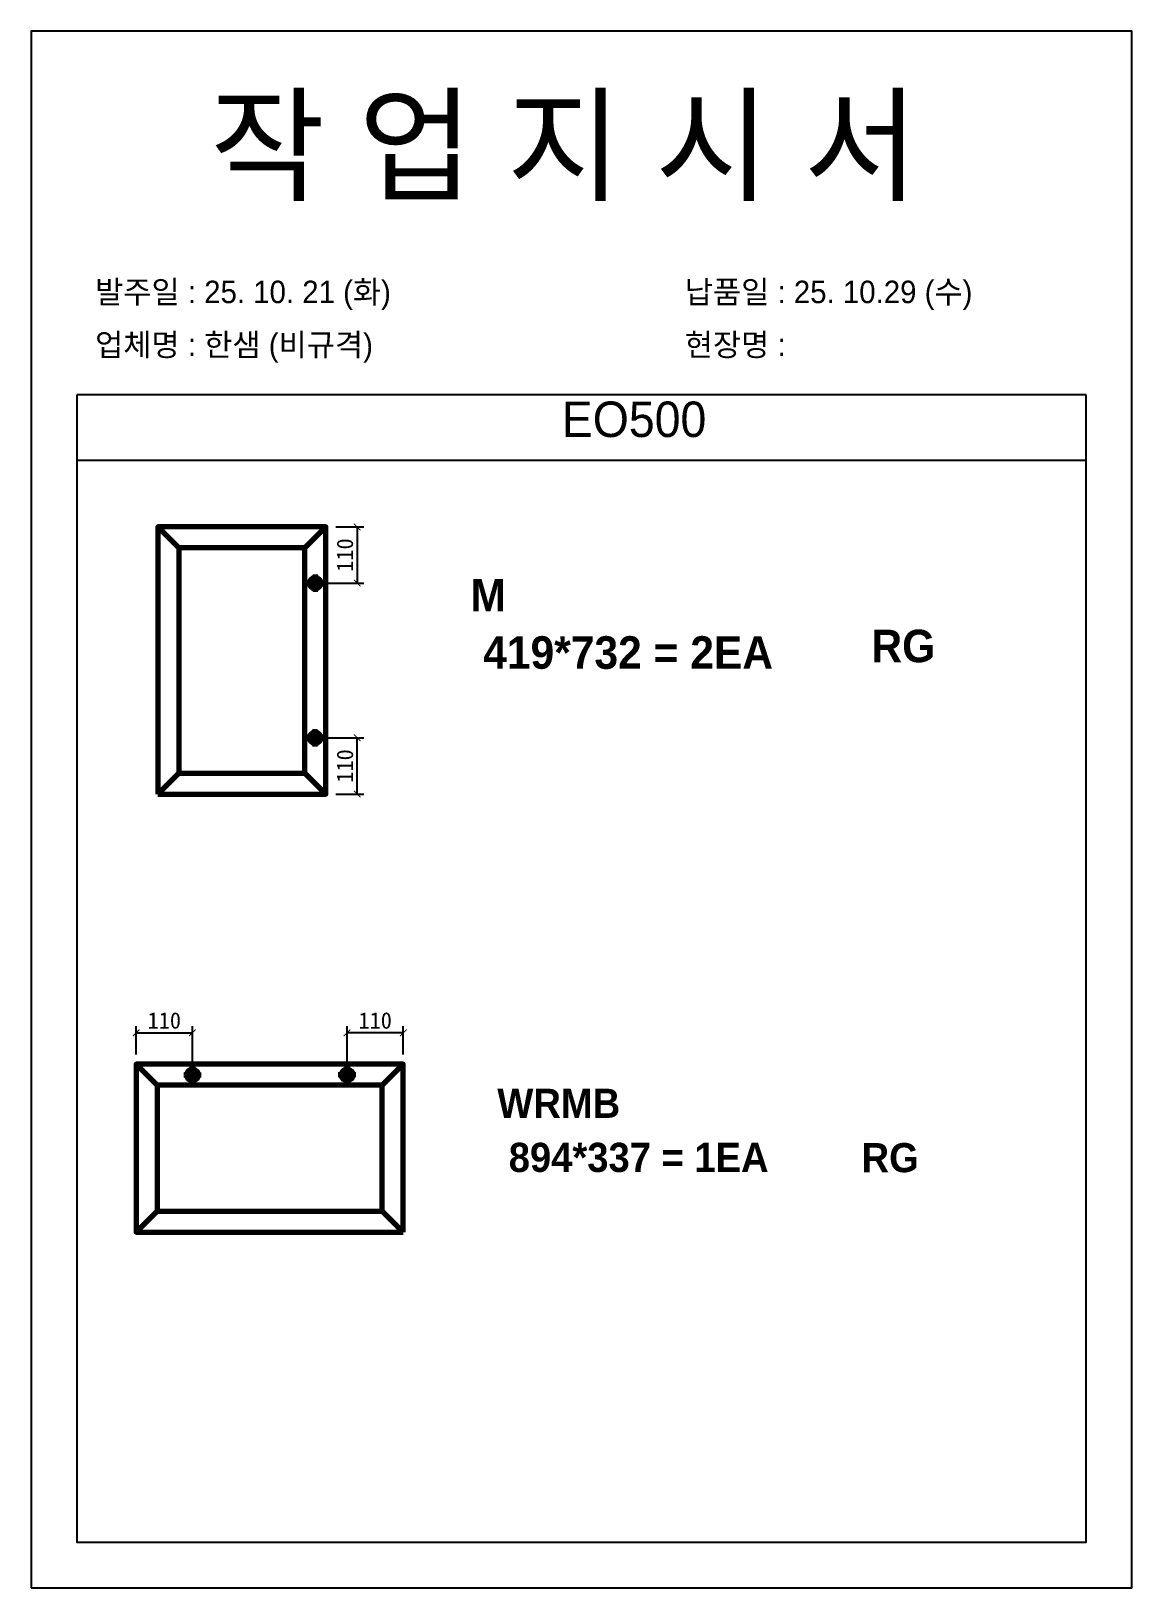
# Model space of a CAD drawing. Header units: millimetres. Extents: x -44117 to 256353, y -2095463 to 65325.
# Drawn here: x 113439 to 115119, y -400529 to -398153 of the extents above; entities that cross this region are included whole.
import ezdxf

# ---------------------------------------------------------------- set-up
doc = ezdxf.new("R2010")
doc.units = ezdxf.units.MM
doc.header["$LTSCALE"] = 10
doc.layers.add('Layer1', color=7, linetype='Continuous', lineweight=70)
doc.styles.add('MtX_Gulim', font='')
doc.styles.get('MtX_Gulim').set_extended_font_data('Gulim', bold=True)
doc.dimstyles.new('ISO-25', dxfattribs={"dimtxt": 2.5, "dimasz": 2.5, "dimexe": 1, "dimexo": 1, "dimtad": 1, "dimtxsty": 'Standard', "dimblk": 'ARCHTICK', "dimcen": 2.5, "dimadec": 0, "dimazin": 0, "dimtfac": 1, "dimtmove": 0, "dimatfit": 3, "dimfxl": 0, "dimarcsym": 0})

msp = doc.modelspace()

# ---------------------------------------------------------------- texts
at = {"linetype": 'Continuous', "style": 'MtX_Gulim'}
for s, height, p in [('M', 49.64974, (114109.35604, -399038.81846)), ('RG', 49.649738, (114721.34243, -399116.3042)), ('419*732 = 2EA', 49.6497376, (114128.85968, -399126.26695)), ('WRMB', 44.508282, (114150.38292, -399811.75082)), ('894*337 = 1EA', 44.508282, (114167.86686, -399894.24973)), ('RG', 44.508282, (114706.28151, -399894.67136))]:
    msp.add_text(s, height=height, dxfattribs=at).set_placement(p)
at = {"attachment_point": 1}
for s, width, gutter_width, heights, insert, char_height in [('{\\fGulim|b0|i0|c129|p50;작 업 지 시 서}', 3307.3198183, 12.5, [-155.84554], (113711.67534, -398257.21085), 140), ('\\pt11;{\\fGulim|b0|i0|c129|p50;발주일 : 25. 10. 21 (화)}', 3307.3198183, 12.5, [34.50412], (113536.46599, -398533.93127), 34.3), ('{\\fGulim|b0|i0|c129|p50;납품일 : 25. 10.29 (수)}', 3307.3198183, 12.5, [37.67976], (114436.44397, -398533.93127), 34.3), ('{\\fGulim|b0|i0|c129|p50;업체명 : 한샘 (비규격)}', 3307.3198183, 12.5, [36.11279], (113536.46599, -398614.58745), 34.3), ('{\\fGulim|b0|i0|c129|p50;현장명 : }', 3307.3198183, 12.5, [-38.2735], (114436.44397, -398614.58745), 34.3), ('{\\fGulim|b0|i0|c129|p50;EO500}', 5224.9748335, 19.74777, [57.05176], (114248.73239, -398718.35241), 54.1878762)]:
    msp.add_mtext_dynamic_manual_height_columns(s, width=width, gutter_width=gutter_width, heights=heights, dxfattribs=dict(at, insert=insert, char_height=char_height))

# ---------------------------------------------------------------- blocks, each defined once
blk = doc.blocks.new('_ArchTick')
at = {"color": 0, "linetype": 'ByBlock', "const_width": 0.15}
blk.add_lwpolyline([(-0.5, -0.5), (0.5, 0.5)], dxfattribs=at)
blk = doc.blocks.new('*D3620')
at = {"color": 0, "lineweight": -2}
for p, q in [((113903.8, -398909.8), (113946.6, -398909.8)), ((113936.6, -398909.8), (113936.6, -398995.6)), ((113887.4, -398995.6), (113946.6, -398995.6))]:
    blk.add_line(p, q, dxfattribs=at)
at = {"layer": 'Defpoints', "color": 0}
for p in [(113888.8, -398909.8), (113872.4, -398995.6), (113936.6, -398995.6)]:
    blk.add_point(p, dxfattribs=at)
at = {"color": 0, "lineweight": -2, "xscale": 10, "yscale": 10, "zscale": 10}
for p, rotation in [((113936.6, -398909.8), 90), ((113936.6, -398995.6), 270)]:
    blk.add_blockref('_ArchTick', p, dxfattribs=dict(at, rotation=rotation))
at = {"color": 0, "insert": (113917.9, -398952.7), "char_height": 25, "attachment_point": 5, "rotation": 90}
blk.add_mtext('110', dxfattribs=at)
blk = doc.blocks.new('*D3621')
at = {"color": 0, "lineweight": -2}
for p, q in [((113887.4, -399231.6), (113946.6, -399231.6)), ((113936.6, -399317.5), (113936.6, -399231.6)), ((113903.8, -399317.5), (113946.6, -399317.5))]:
    blk.add_line(p, q, dxfattribs=at)
at = {"layer": 'Defpoints', "color": 0}
for p in [(113872.4, -399231.6), (113936.6, -399231.6), (113888.8, -399317.5)]:
    blk.add_point(p, dxfattribs=at)
at = {"color": 0, "lineweight": -2, "xscale": 10, "yscale": 10, "zscale": 10}
for p, rotation in [((113936.6, -399231.6), 90), ((113936.6, -399317.5), 270)]:
    blk.add_blockref('_ArchTick', p, dxfattribs=dict(at, rotation=rotation))
at = {"color": 0, "insert": (113917.9, -399274.6), "char_height": 25, "attachment_point": 5, "rotation": 90}
blk.add_mtext('110', dxfattribs=at)
blk = doc.blocks.new('*D3622')
at = {"color": 0, "lineweight": -2}
for p, q in [((113599.2, -399714.8), (113599.2, -399671.9)), ((113599.2, -399681.9), (113685.1, -399681.9)), ((113685.1, -399731.2), (113685.1, -399671.9))]:
    blk.add_line(p, q, dxfattribs=at)
at = {"layer": 'Defpoints', "color": 0}
for p in [(113685.1, -399681.9), (113599.2, -399729.8), (113685.1, -399746.2)]:
    blk.add_point(p, dxfattribs=at)
at = {"color": 0, "lineweight": -2, "xscale": 10, "yscale": 10, "zscale": 10, "rotation": 180}
blk.add_blockref('_ArchTick', (113599.2, -399681.9), dxfattribs=at)
at = {"color": 0, "lineweight": -2, "xscale": 10, "yscale": 10, "zscale": 10}
blk.add_blockref('_ArchTick', (113685.1, -399681.9), dxfattribs=at)
at = {"color": 0, "insert": (113642.1, -399663.2), "char_height": 25, "attachment_point": 5}
blk.add_mtext('110', dxfattribs=at)
blk = doc.blocks.new('*D3623')
at = {"color": 0, "lineweight": -2}
for p, q in [((113921, -399731.2), (113921, -399671.9)), ((114006.9, -399681.9), (113921, -399681.9)), ((114006.9, -399714.8), (114006.9, -399671.9))]:
    blk.add_line(p, q, dxfattribs=at)
at = {"layer": 'Defpoints', "color": 0}
for p in [(113921, -399681.9), (114006.9, -399729.8), (113921, -399746.2)]:
    blk.add_point(p, dxfattribs=at)
at = {"color": 0, "lineweight": -2, "xscale": 10, "yscale": 10, "zscale": 10, "rotation": 180}
blk.add_blockref('_ArchTick', (113921, -399681.9), dxfattribs=at)
at = {"color": 0, "lineweight": -2, "xscale": 10, "yscale": 10, "zscale": 10}
blk.add_blockref('_ArchTick', (114006.9, -399681.9), dxfattribs=at)
at = {"color": 0, "insert": (113964, -399663.2), "char_height": 25, "attachment_point": 5}
blk.add_mtext('110', dxfattribs=at)

# ---------------------------------------------------------------- dimensions: what is measured, and where the dimension line sits
for base, p1, p2, angle, picture, middle in [((113936.64693, -398995.63614), (113888.79064, -398909.7659), (113872.4156, -398995.63614), 90, '*D3620', (113917.89693, -398952.70102)), ((113936.64693, -399231.61816), (113888.79064, -399317.4884), (113872.4156, -399231.61816), 270, '*D3621', (113917.89693, -399274.55328)), ((113685.06552, -399681.94982), (113599.19528, -399729.80611), (113685.06552, -399746.18115), 180, '*D3622', (113642.1304, -399663.19982))]:
    dim = msp.add_linear_dim(base=base, p1=p1, p2=p2, angle=angle, text='110', dimstyle='ISO-25', override={"dimscale": 10, "dimasz": 1, "dimexo": 1.5, "dimtxsty": 'Standard'})
    dim.commit()
    dim.dimension.update_dxf_attribs({"geometry": picture, "text_midpoint": middle})
dim = msp.add_linear_dim(base=(113921.04753, -399681.94982), p1=(114006.91778, -399729.80611), p2=(113921.04753, -399746.18115), text='110', dimstyle='ISO-25', override={"dimscale": 10, "dimasz": 1, "dimexo": 1.5, "dimtxsty": 'Standard'})
dim.commit()
dim.dimension.update_dxf_attribs({"geometry": '*D3623', "text_midpoint": (113963.98266, -399663.19982)})

# ---------------------------------------------------------------- linework, layer by layer
for p, q in [((115048.86874, -398708.21806), (113508.86874, -398708.21806)), ((115048.86874, -398808.21806), (113508.86874, -398808.21806))]:
    msp.add_line(p, q)
msp.add_lwpolyline([(113438.86874, -400529.04834), (115118.86874, -400529.04834), (115118.86874, -398153.04834), (113438.86874, -398153.04834)], close=True)
msp.add_lwpolyline([(113508.86874, -398708.21806), (113508.86874, -400459.04834), (115048.86874, -400459.04834), (115048.86874, -398708.21806)])
at = {"layer": 'Layer1'}
for p, q in [((113664.34737, -398941.82922), (113632.28405, -398909.7659)), ((113856.72732, -398941.82922), (113888.79064, -398909.7659)), ((113872.4156, -398982.30866), (113872.4156, -399008.96362)), ((113872.4156, -399244.94564), (113872.4156, -399218.29068)), ((113632.28405, -399317.4884), (113664.34737, -399285.42508)), ((113888.79064, -399317.4884), (113856.72732, -399285.42508)), ((113856.72732, -399285.42508), (113888.79064, -399317.4884)), ((113631.2586, -399761.86944), (113599.19528, -399729.80611)), ((114006.91778, -399729.80611), (113974.85445, -399761.86944)), ((113974.85445, -399761.86944), (114006.91778, -399729.80611)), ((113671.73804, -399746.18115), (113698.393, -399746.18115)), ((113934.37501, -399746.18115), (113907.72005, -399746.18115)), ((113631.2586, -399954.24938), (113599.19528, -399986.31271)), ((114006.91778, -399986.31271), (113974.85445, -399954.24938))]:
    msp.add_line(p, q, dxfattribs=at)
for points in [[(113632.28405, -399317.4884), (113888.79064, -399317.4884), (113888.79064, -398909.7659), (113632.28405, -398909.7659)], [(113664.34737, -399285.42508), (113856.72732, -399285.42508), (113856.72732, -398941.82922), (113664.34737, -398941.82922)], [(113885.74308, -398995.63614), (113859.08812, -398995.63614)], [(113885.74308, -399231.61816), (113859.08812, -399231.61816)], [(114006.91778, -399986.31271), (114006.91778, -399729.80611), (113599.19528, -399729.80611), (113599.19528, -399986.31271)], [(113685.06552, -399732.85367), (113685.06552, -399759.50863)], [(113921.04753, -399732.85367), (113921.04753, -399759.50863)], [(113974.85445, -399954.24938), (113974.85445, -399761.86944), (113631.2586, -399761.86944), (113631.2586, -399954.24938)]]:
    msp.add_lwpolyline(points, close=True, dxfattribs=at)
for centre in [(113872.4156, -398995.63614), (113872.4156, -399231.61816), (113685.06552, -399746.18115), (113921.04753, -399746.18115)]:
    msp.add_circle(centre, 8.88499, dxfattribs=at)

msp.set_redraw_order([(e.dxf.handle, doc.entitydb.next_handle()) for e in msp.query("TEXT MTEXT ATTDEF DIMENSION ARC_DIMENSION")])  # texts and dimensions are drawn at this point

doc.saveas('drawing.dxf')
